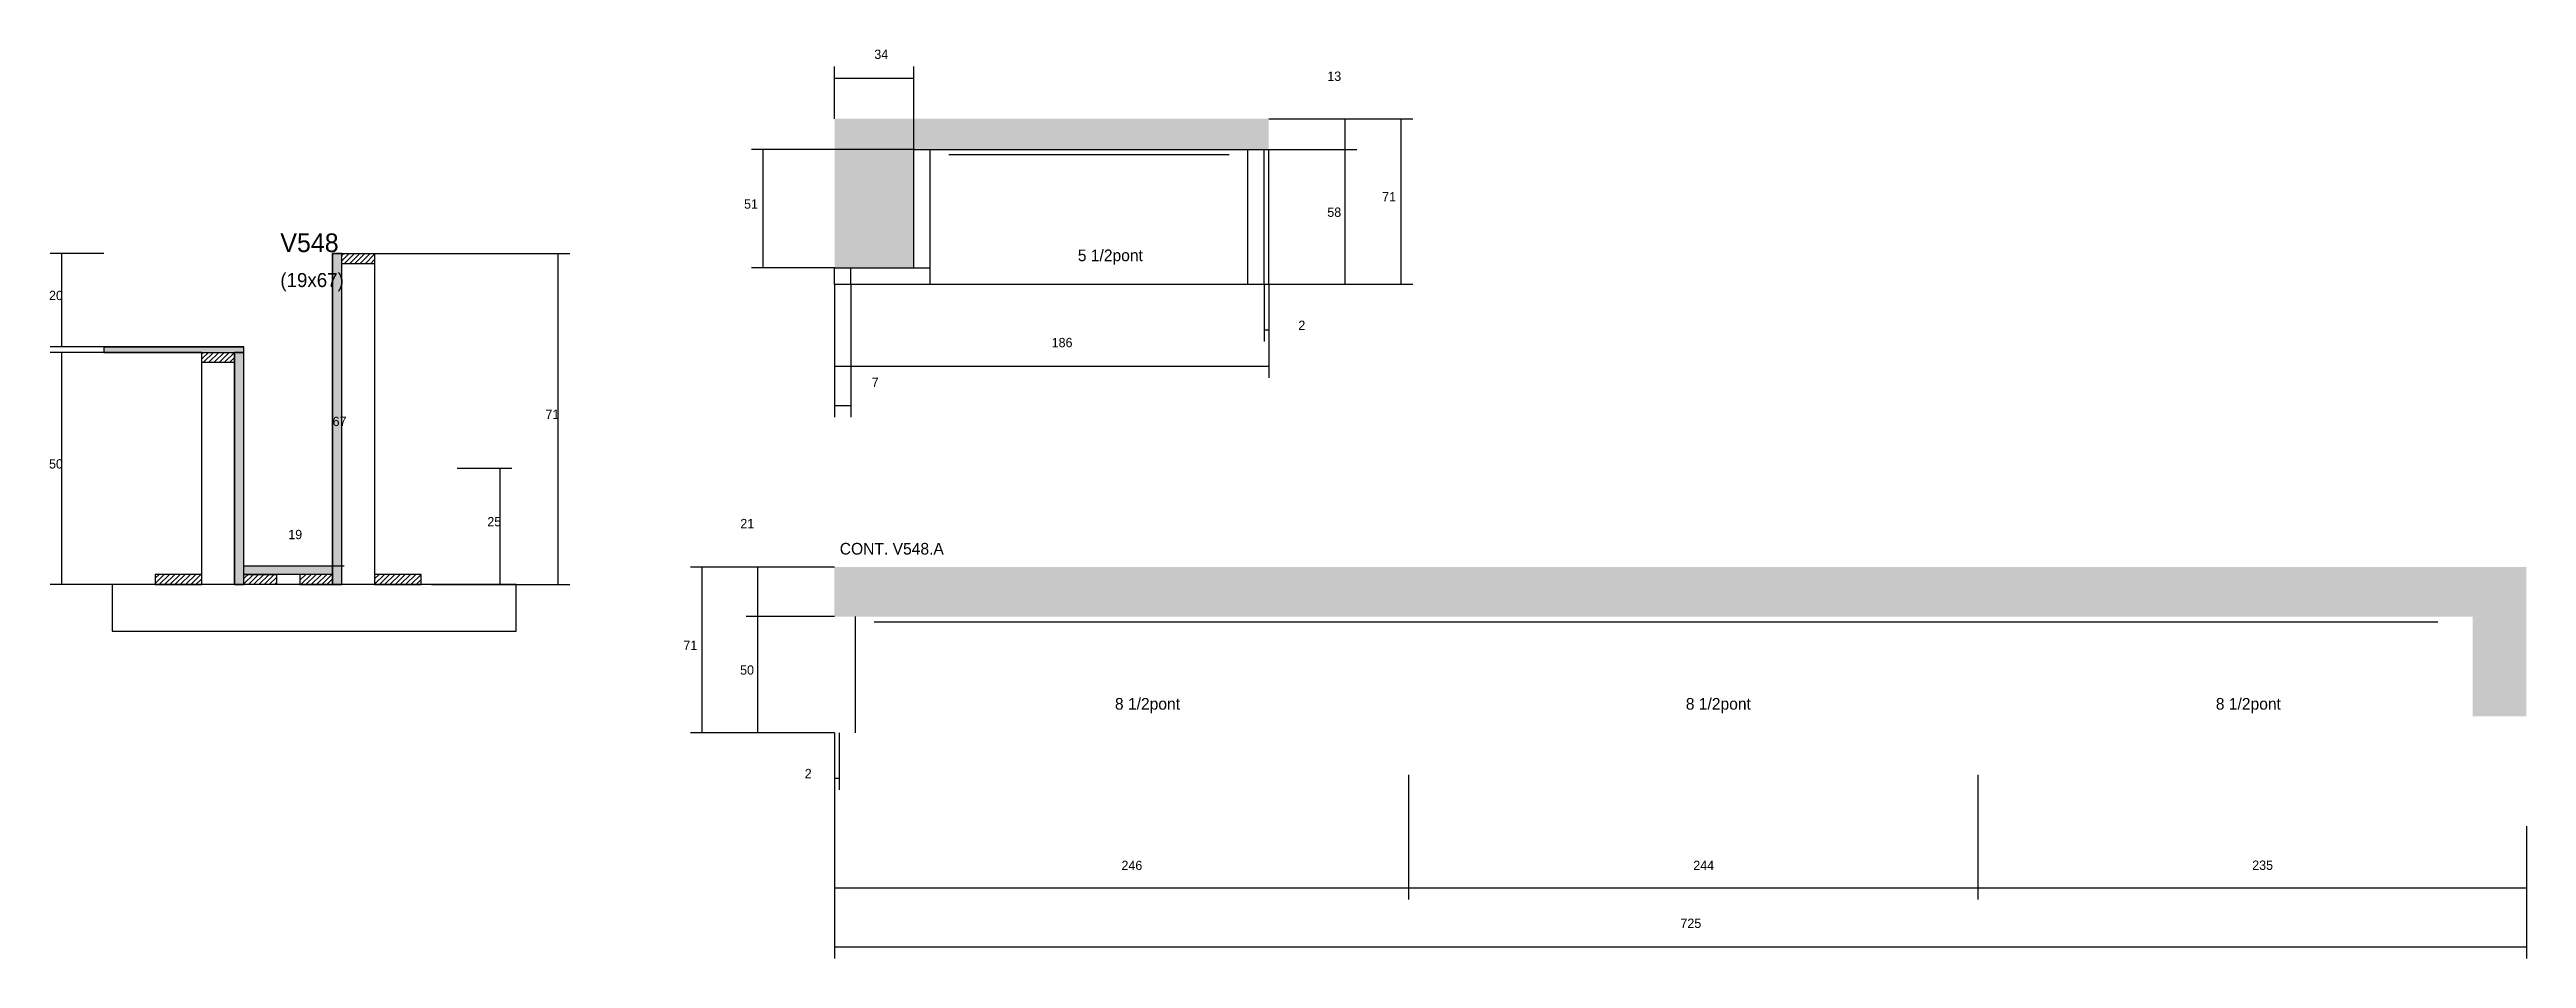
# Model space of a CAD drawing. Header units: metres. Extents: x -20278 to -18628, y -2124 to -842.
# Drawn here: x -19690 to -18628, y -1232 to -842 of the extents above; entities that cross this region are included whole.
import ezdxf

# ---------------------------------------------------------------- set-up
doc = ezdxf.new("R2010")
doc.units = ezdxf.units.M
for name, color, linetype in [('COTA', 4, 'Continuous'), ('Cota Seção (2x)', 4, 'Continuous'), ('Hachura', 253, 'Continuous'), ('Madeira', 126, 'Continuous'), ('NOMENCLATURA', 7, 'Continuous'), ('Painéis', 200, 'Continuous'), ('SARR_2.2x7', 40, 'Continuous'), ('Texto Seção', 7, 'Continuous')]:
    doc.layers.add(name, color=color, linetype=linetype)

msp = doc.modelspace()

# ---------------------------------------------------------------- texts
at = {"layer": 'COTA'}
for s, p in [('34', (-19336.3, -846.1)), ('51', (-19392.1, -910.3)), ('71', (-19118.7, -907.2)), ('20', (-19689.9, -949.5)), ('186', (-19260.3, -969.7)), ('2', (-19154.6, -962.3)), ('7', (-19337.4, -986.7)), ('71', (-19477.2, -1000.5)), ('50', (-19689.9, -1021.7)), ('25', (-19502.1, -1046.5)), ('71', (-19418.1, -1099.5)), ('2', (-19366.1, -1154.5)), ('725', (-18990.9, -1218.7))]:
    msp.add_text(s, height=4, dxfattribs=at).set_placement(p)
at = {"layer": 'Cota Seção (2x)'}
for s, p in [('13', (-19142.2, -855.5)), ('58', (-19142.2, -913.8)), ('67', (-19568.4, -1003.5)), ('19', (-19587.4, -1052)), ('21', (-19393.7, -1047.3)), ('50', (-19393.8, -1110.1)), ('246', (-19230.4, -1193.9)), ('244', (-18985.4, -1193.9)), ('235', (-18745.9, -1193.8))]:
    msp.add_text(s, height=4, dxfattribs=at).set_placement(p)
at = {"layer": 'NOMENCLATURA'}
for s, p in [('5 1/2pont', (-19249.1, -932.8)), ('8 1/2pont', (-19233.2, -1125.1)), ('8 1/2pont', (-18988.6, -1125.1)), ('8 1/2pont', (-18761.5, -1125.1))]:
    msp.add_text(s, height=5, dxfattribs=at).set_placement(p)
at = {"layer": 'Texto Seção'}
for s, height, p in [('V548', 8, (-19590.8, -928.9)), ('(19x67)', 6, (-19590.8, -943.9)), ('CONT. V548.A', 5, (-19351.1, -1058.6))]:
    msp.add_text(s, height=height, dxfattribs=at).set_placement(p)

# ---------------------------------------------------------------- hatches: boundary and pattern name
at = {"layer": 'COTA'}
h = msp.add_hatch(dxfattribs=at)
h.set_pattern_fill('AR-CONC', scale=0.03)
h.paths.add_polyline_path([(-19319.3, -884.9), (-19167.3, -884.9), (-19167.3, -871.7), (-19353.3, -871.7), (-19353.3, -935.7), (-19319.3, -935.7)])
h = msp.add_hatch(dxfattribs=at)
h.set_pattern_fill('AR-CONC', scale=0.03)
h.paths.add_polyline_path([(-19353.4, -1064), (-19353.4, -1085.2), (-18651.4, -1085.2), (-18651.4, -1128), (-18628.4, -1128), (-18628.4, -1064)])
at = {"layer": 'Hachura'}
h = msp.add_hatch(color=8, dxfattribs=at)
h.dxf.hatch_style = 1
h.paths.add_polyline_path([(-19564.4, -929.5), (-19568.4, -929.5), (-19568.4, -929.5), (-19568.4, -1071.5), (-19568.4, -1071.5), (-19564.4, -1071.5), (-19564.4, -1071.5), (-19564.4, -929.5)])
h = msp.add_hatch(dxfattribs=at)
h.set_pattern_fill('ANSI31', scale=0.5)
h.paths.add_polyline_path([(-19564.4, -933.9), (-19564.4, -929.5), (-19564.4, -929.5), (-19550.4, -929.5), (-19550.4, -929.5), (-19550.4, -933.9), (-19550.4, -933.9), (-19564.4, -933.9)])
h = msp.add_hatch(color=8, dxfattribs=at)
h.dxf.hatch_style = 1
h.paths.add_polyline_path([(-19606.4, -971.9), (-19606.4, -969.5), (-19606.4, -969.5), (-19666.4, -969.5), (-19666.4, -969.5), (-19666.4, -971.9), (-19666.4, -971.9), (-19606.4, -971.9)])
h = msp.add_hatch(dxfattribs=at)
h.set_pattern_fill('ANSI31', scale=0.5)
h.paths.add_polyline_path([(-19624.4, -976.3), (-19624.4, -971.9), (-19624.4, -971.9), (-19610.4, -971.9), (-19610.4, -971.9), (-19610.4, -976.3), (-19610.4, -976.3), (-19624.4, -976.3)])
h = msp.add_hatch(color=8, dxfattribs=at)
h.dxf.hatch_style = 1
h.paths.add_polyline_path([(-19606.4, -971.9), (-19610.4, -971.9), (-19610.4, -971.9), (-19610.4, -1071.5), (-19610.4, -1071.5), (-19606.4, -1071.5), (-19606.4, -1071.5), (-19606.4, -971.9)])
h = msp.add_hatch(dxfattribs=at)
h.set_pattern_fill('ANSI31', scale=0.5)
h.paths.add_polyline_path([(-19624.4, -1071.5), (-19624.4, -1067.1), (-19624.4, -1067.1), (-19644.4, -1067.1), (-19644.4, -1067.1), (-19644.4, -1071.5), (-19644.4, -1071.5), (-19624.4, -1071.5)])
h = msp.add_hatch(color=8, dxfattribs=at)
h.dxf.hatch_style = 1
h.paths.add_polyline_path([(-19606.4, -1067.1), (-19606.4, -1063.5), (-19606.4, -1063.5), (-19568.4, -1063.5), (-19568.4, -1063.5), (-19568.4, -1067.1), (-19568.4, -1067.1), (-19606.4, -1067.1)])
h = msp.add_hatch(dxfattribs=at)
h.set_pattern_fill('ANSI31', scale=0.5)
h.paths.add_polyline_path([(-19606.4, -1071.5), (-19606.4, -1067.1), (-19606.4, -1067.1), (-19592.4, -1067.1), (-19592.4, -1067.1), (-19592.4, -1071.5), (-19592.4, -1071.5), (-19606.4, -1071.5)])
h = msp.add_hatch(dxfattribs=at)
h.set_pattern_fill('ANSI31', scale=0.5)
h.paths.add_polyline_path([(-19568.4, -1071.5), (-19568.4, -1067.1), (-19568.4, -1067.1), (-19582.4, -1067.1), (-19582.4, -1067.1), (-19582.4, -1071.5), (-19582.4, -1071.5), (-19568.4, -1071.5)])
h = msp.add_hatch(dxfattribs=at)
h.set_pattern_fill('ANSI31', scale=0.5)
h.paths.add_polyline_path([(-19530.4, -1071.5), (-19530.4, -1067.1), (-19530.4, -1067.1), (-19550.4, -1067.1), (-19550.4, -1067.1), (-19550.4, -1071.5), (-19550.4, -1071.5), (-19530.4, -1071.5)])

# ---------------------------------------------------------------- linework, layer by layer
at = {"layer": 'COTA'}
for p, q in [((-19353.3, -871.7), (-19353.3, -849.3)), ((-19353.3, -854.3), (-19319.3, -854.3)), ((-19319.3, -884.9), (-19319.3, -849.3)), ((-19167.3, -871.7), (-19105.6, -871.7)), ((-19110.6, -942.7), (-19110.6, -871.7)), ((-19319.3, -884.9), (-19388.9, -884.9)), ((-19383.9, -935.7), (-19383.9, -884.9)), ((-19666.4, -929.5), (-19689.4, -929.5)), ((-19684.4, -969.5), (-19684.4, -929.5)), ((-19550.4, -929.5), (-19466.7, -929.5)), ((-19471.7, -1071.5), (-19471.7, -929.5)), ((-19353.3, -935.7), (-19388.9, -935.7)), ((-19353.3, -942.7), (-19353.3, -982.8)), ((-19353.3, -942.7), (-19353.3, -999.7)), ((-19346.3, -942.7), (-19346.3, -999.7)), ((-19169.3, -942.7), (-19169.3, -967.3)), ((-19167.3, -942.7), (-19105.6, -942.7)), ((-19167.3, -942.7), (-19167.3, -982.8)), ((-19167.3, -942.7), (-19167.3, -967.3)), ((-19169.3, -962.3), (-19167.3, -962.3)), ((-19666.4, -969.5), (-19689.4, -969.5)), ((-19624.4, -971.9), (-19689.4, -971.9)), ((-19684.4, -1071.5), (-19684.4, -971.9)), ((-19353.3, -977.8), (-19167.3, -977.8)), ((-19353.3, -994.7), (-19346.3, -994.7)), ((-19515.1, -1021.5), (-19491.6, -1021.5)), ((-19496.6, -1071.5), (-19496.6, -1021.5)), ((-19624.4, -1071.5), (-19689.4, -1071.5)), ((-19526, -1071.5), (-19466.7, -1071.5)), ((-19515.1, -1071.5), (-19491.6, -1071.5)), ((-19353.4, -1064), (-19415.1, -1064)), ((-19410.1, -1135), (-19410.1, -1064)), ((-19353.4, -1135), (-19415.1, -1135)), ((-19353.4, -1135), (-19353.4, -1231.8)), ((-19353.4, -1135), (-19353.4, -1159.5)), ((-19351.4, -1135), (-19351.4, -1159.5)), ((-19353.4, -1154.5), (-19351.4, -1154.5)), ((-18628.4, -1175), (-18628.4, -1231.8)), ((-19353.4, -1226.8), (-18628.4, -1226.8))]:
    msp.add_line(p, q, dxfattribs=at)
at = {"layer": 'Cota Seção (2x)'}
for p, q in [((-19167.3, -871.7), (-19129.5, -871.7)), ((-19134.5, -884.9), (-19134.5, -871.7)), ((-19167.3, -884.9), (-19129.5, -884.9)), ((-19167.3, -884.9), (-19129.5, -884.9)), ((-19134.5, -942.7), (-19134.5, -884.9)), ((-19568.4, -1063.5), (-19568.4, -929.5)), ((-19568.4, -929.5), (-19563.4, -929.5)), ((-19167.3, -942.7), (-19129.5, -942.7)), ((-19606.4, -1071.5), (-19606.4, -1058.5)), ((-19568.4, -1071.5), (-19568.4, -1058.5)), ((-19606.4, -1063.5), (-19568.4, -1063.5)), ((-19568.4, -1063.5), (-19563.4, -1063.5)), ((-19353.4, -1064), (-19391.2, -1064)), ((-19386.2, -1085.2), (-19386.2, -1064)), ((-19353.4, -1085.2), (-19391.2, -1085.2)), ((-19353.4, -1085.2), (-19391.2, -1085.2)), ((-19386.2, -1135), (-19386.2, -1085.2)), ((-19353.4, -1135), (-19391.2, -1135)), ((-19353.4, -1135), (-19353.4, -1206.5)), ((-19107.4, -1153), (-19107.4, -1206.5)), ((-19107.4, -1153), (-19107.4, -1206.5)), ((-18863.4, -1153), (-18863.4, -1206.5)), ((-18863.4, -1153), (-18863.4, -1206.5)), ((-18628.4, -1175), (-18628.4, -1206.5)), ((-19353.4, -1201.5), (-19107.4, -1201.5)), ((-19107.4, -1201.5), (-18863.4, -1201.5)), ((-18863.4, -1201.5), (-18628.4, -1201.5))]:
    msp.add_line(p, q, dxfattribs=at)
at = {"layer": 'Madeira'}
for points in [[(-19564.4, -933.9), (-19564.4, -929.5), (-19550.4, -929.5), (-19550.4, -933.9)], [(-19564.4, -929.5), (-19550.4, -929.5), (-19550.4, -1071.5), (-19564.4, -1071.5)], [(-19624.4, -976.3), (-19624.4, -971.9), (-19610.4, -971.9), (-19610.4, -976.3)], [(-19624.4, -971.9), (-19610.4, -971.9), (-19610.4, -1071.5), (-19624.4, -1071.5)], [(-19662.8, -1091.5), (-19489.8, -1091.5), (-19489.8, -1071.5), (-19662.8, -1071.5)], [(-19624.4, -1071.5), (-19624.4, -1067.1), (-19644.4, -1067.1), (-19644.4, -1071.5)], [(-19606.4, -1071.5), (-19606.4, -1067.1), (-19592.4, -1067.1), (-19592.4, -1071.5)], [(-19568.4, -1071.5), (-19568.4, -1067.1), (-19582.4, -1067.1), (-19582.4, -1071.5)], [(-19530.4, -1071.5), (-19530.4, -1067.1), (-19550.4, -1067.1), (-19550.4, -1071.5)]]:
    msp.add_lwpolyline(points, close=True, dxfattribs=at)
at = {"layer": 'Painéis'}
for p, q in [((-19319.3, -884.9), (-19167.3, -884.9)), ((-19319.3, -935.7), (-19319.3, -884.9)), ((-19169.3, -942.7), (-19169.3, -884.9)), ((-19167.3, -942.7), (-19167.3, -884.9)), ((-19568.4, -1071.5), (-19568.4, -929.5)), ((-19353.3, -935.7), (-19319.3, -935.7)), ((-19353.3, -942.7), (-19353.3, -935.7)), ((-19353.3, -942.7), (-19167.3, -942.7)), ((-19666.4, -969.5), (-19606.4, -969.5)), ((-19610.4, -1071.5), (-19610.4, -971.9))]:
    msp.add_line(p, q, dxfattribs=at)
for points in [[(-19564.4, -929.5), (-19568.4, -929.5), (-19568.4, -1071.5), (-19564.4, -1071.5)], [(-19606.4, -971.9), (-19606.4, -969.5), (-19666.4, -969.5), (-19666.4, -971.9)], [(-19606.4, -971.9), (-19610.4, -971.9), (-19610.4, -1071.5), (-19606.4, -1071.5)], [(-19606.4, -1067.1), (-19606.4, -1063.5), (-19568.4, -1063.5), (-19568.4, -1067.1)]]:
    msp.add_lwpolyline(points, close=True, dxfattribs=at)
at = {"layer": 'SARR_2.2x7'}
for p, q in [((-19312.3, -935.7), (-19312.3, -884.9)), ((-19304.3, -887.1), (-19184.3, -887.1)), ((-19176.3, -942.7), (-19176.3, -884.9)), ((-19353.3, -942.7), (-19312.3, -942.7)), ((-19346.3, -942.7), (-19346.3, -935.7)), ((-19319.3, -935.7), (-19312.3, -935.7)), ((-19312.3, -942.7), (-19312.3, -935.7)), ((-19344.4, -1135), (-19344.4, -1085.2)), ((-19336.4, -1087.4), (-19107.4, -1087.4)), ((-19107.4, -1087.4), (-18863.4, -1087.4)), ((-18863.4, -1087.4), (-18666.4, -1087.4))]:
    msp.add_line(p, q, dxfattribs=at)

msp.set_redraw_order([(e.dxf.handle, doc.entitydb.next_handle()) for e in msp.query("TEXT MTEXT ATTDEF DIMENSION ARC_DIMENSION")])  # texts and dimensions are drawn at this point

doc.saveas('drawing.dxf')
